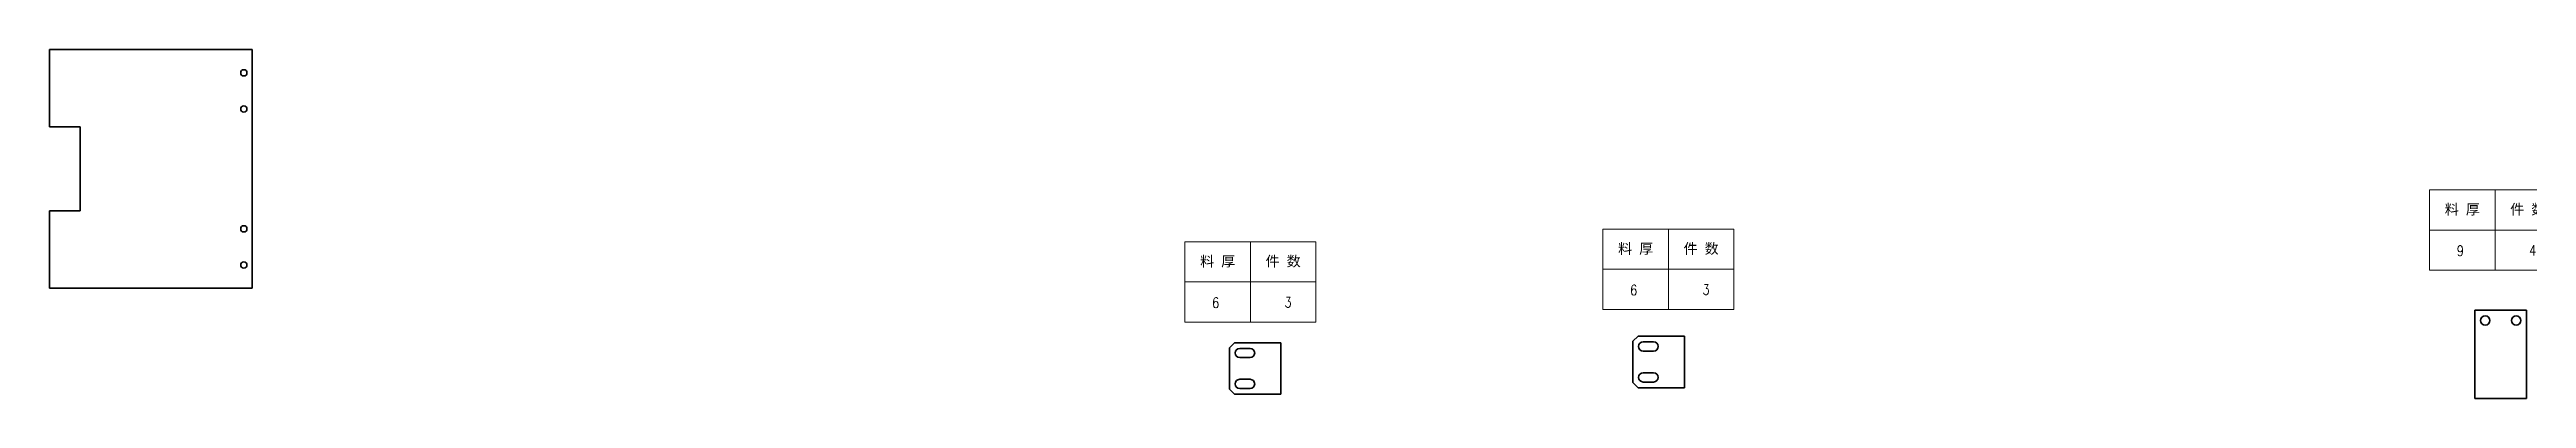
# Model space of a CAD drawing. Header units: millimetres. Extents: x 1333 to 142399, y -42879 to -5704.
# Drawn here: x 72646 to 75050, y -8148 to -7810 of the extents above; entities that cross this region are included whole.
import ezdxf
from ezdxf.enums import TextEntityAlignment as Align

# ---------------------------------------------------------------- set-up
doc = ezdxf.new("R2010")
doc.units = ezdxf.units.MM
doc.header["$LTSCALE"] = 0.5
doc.layers.add('DRAWING', color=7, linetype='Continuous', lineweight=35)
doc.layers.add('标注线', color=3, linetype='Continuous', lineweight=18)
doc.styles.add('DIM', font='romans.shx', dxfattribs={"width": 0.8, "bigfont": 'bigfont.shx'})
doc.styles.get("Standard").update_dxf_attribs({"font": 'simplex.shx'})

# ---------------------------------------------------------------- blocks, each defined once
blk = doc.blocks.new('*T234')
at = {"color": 0, "linetype": 'ByBlock', "lineweight": -2, "transparency": 16777216}
for p, q in [((0, 0), (127, 0)), ((0, 0), (0, -78)), ((63.5, 0), (63.5, -78)), ((127, 0), (127, -78)), ((0, -39), (127, -39)), ((0, -78), (127, -78))]:
    blk.add_line(p, q, dxfattribs=at)
at = {"color": 0, "transparency": 16777216, "char_height": 10, "width": 60.5, "attachment_point": 5}
for s, insert in [('{\\fSimSun|b0|i0|c134|p2;料 厚}', (31.75, -19.5)), ('{\\fSimSun|b0|i0|c134|p2;件 数}', (95.25, -19.5))]:
    blk.add_mtext(s, dxfattribs=dict(at, insert=insert))
blk = doc.blocks.new('圆心打标')
at = {"layer": '标注线'}
for p, q in [((-2.5, 0), (2.5, 0)), ((0, 2.5), (0, -2.5))]:
    blk.add_line(p, q, dxfattribs=at)
blk = doc.blocks.new('拆图参数')
blk.add_blockref('*T234', (-63.5, 78))
at = {"layer": '标注线'}
blk.add_blockref('圆心打标', (67219.7, -21339.8), dxfattribs=at)
at = {"style": 'DIM', "width": 0.8}
blk.add_attdef('1', text='', height=10, dxfattribs=at).set_placement((36.6, 19.3), align=Align.MIDDLE_CENTER)
blk.add_attdef('6', text='', height=10, dxfattribs=at).set_placement((-37.1, 18.9), align=Align.MIDDLE_LEFT)

msp = doc.modelspace()

# ---------------------------------------------------------------- linework, layer by layer
at = {"color": 7, "lineweight": 35}
for p, q in [((73796.037, -8093.729), (73791.037, -8098.729)), ((73791.037, -8138.729), (73791.037, -8098.729)), ((73796.037, -8093.729), (73829.037, -8093.729)), ((73811.037, -8099.229), (73801.037, -8099.229)), ((73829.037, -8093.729), (73841.037, -8093.729)), ((73841.037, -8093.729), (73841.037, -8143.729)), ((74187.698, -8087.366), (74182.698, -8092.366)), ((74182.698, -8132.366), (74182.698, -8092.366)), ((74187.698, -8087.366), (74220.698, -8087.366)), ((74202.698, -8092.866), (74192.698, -8092.866)), ((74202.698, -8101.866), (74192.698, -8101.866)), ((74220.698, -8087.366), (74232.698, -8087.366)), ((74232.698, -8087.366), (74232.698, -8137.366)), ((73811.037, -8108.229), (73801.037, -8108.229)), ((74202.698, -8122.866), (74192.698, -8122.866)), ((73796.037, -8143.729), (73791.037, -8138.729)), ((73796.037, -8143.729), (73829.037, -8143.729)), ((73811.037, -8129.229), (73801.037, -8129.229)), ((73811.037, -8138.229), (73801.037, -8138.229)), ((73835.037, -8143.729), (73829.037, -8143.729)), ((73841.037, -8143.729), (73835.037, -8143.729)), ((74187.698, -8137.366), (74182.698, -8132.366)), ((74187.698, -8137.366), (74220.698, -8137.366)), ((74202.698, -8131.866), (74192.698, -8131.866)), ((74226.698, -8137.366), (74220.698, -8137.366)), ((74232.698, -8137.366), (74226.698, -8137.366))]:
    msp.add_line(p, q, dxfattribs=at)
for centre, start, end in [((73801.037, -8103.729), 90, 270), ((73811.037, -8103.729), 270, 90), ((74192.698, -8097.366), 90, 270), ((74202.698, -8097.366), 270, 90), ((74192.698, -8127.366), 90, 270), ((74202.698, -8127.366), 270, 90), ((73801.037, -8133.729), 90, 270), ((73811.037, -8133.729), 270, 90)]:
    msp.add_arc(centre, 4.5, start, end, dxfattribs=at)
at = {"layer": 'DRAWING', "ltscale": 0.05}
for p, q in [((72645.712, -7809.673), (72674.312, -7809.673)), ((72674.312, -7884.673), (72645.712, -7884.673)), ((72675.312, -7884.673), (72675.312, -7965.873)), ((72674.312, -7965.873), (72645.712, -7965.873)), ((72645.712, -8040.873), (72674.312, -8040.873))]:
    msp.add_line(p, q, dxfattribs=at)
at = {"layer": 'DRAWING'}
for p, q in [((72645.712, -7884.673), (72645.712, -7809.673)), ((72842.312, -7809.673), (72674.312, -7809.673)), ((72842.312, -7809.673), (72842.312, -8040.873)), ((72645.712, -7965.873), (72645.712, -8040.873)), ((72842.312, -8040.873), (72674.312, -8040.873)), ((75000.027, -8147.728), (75000.027, -8062.228)), ((75000.027, -8062.228), (75050.027, -8062.228)), ((75050.027, -8062.228), (75050.027, -8147.728)), ((75000.027, -8147.728), (75050.027, -8147.728))]:
    msp.add_line(p, q, dxfattribs=at)
at = {"layer": 'DRAWING', "ltscale": 0.025}
for p, q in [((72674.312, -7884.673), (72675.312, -7884.673)), ((72674.312, -7965.873), (72675.312, -7965.873))]:
    msp.add_line(p, q, dxfattribs=at)
at = {"layer": 'DRAWING'}
for centre, radius in [((72834.312, -7832.173), 3), ((72834.312, -7867.173), 3), ((72834.312, -7983.373), 3), ((72834.312, -8018.373), 3), ((75010.027, -8072.228), 4.5), ((75040.027, -8072.228), 4.5)]:
    msp.add_circle(centre, radius, dxfattribs=at)

# ---------------------------------------------------------------- block references
at = {"layer": '标注线'}
for p, values in [((72751.703, -7765.447), {'1': '2', '6': '1.5'}), ((75019.512, -8023.53), {'1': '4', '6': '9'}), ((73811.377, -8073.85), {'1': '3', '6': '6'}), ((74217.119, -8061.604), {'1': '3', '6': '6'})]:
    msp.add_blockref('拆图参数', p, dxfattribs=at).add_auto_attribs(values)

doc.saveas('drawing.dxf')
